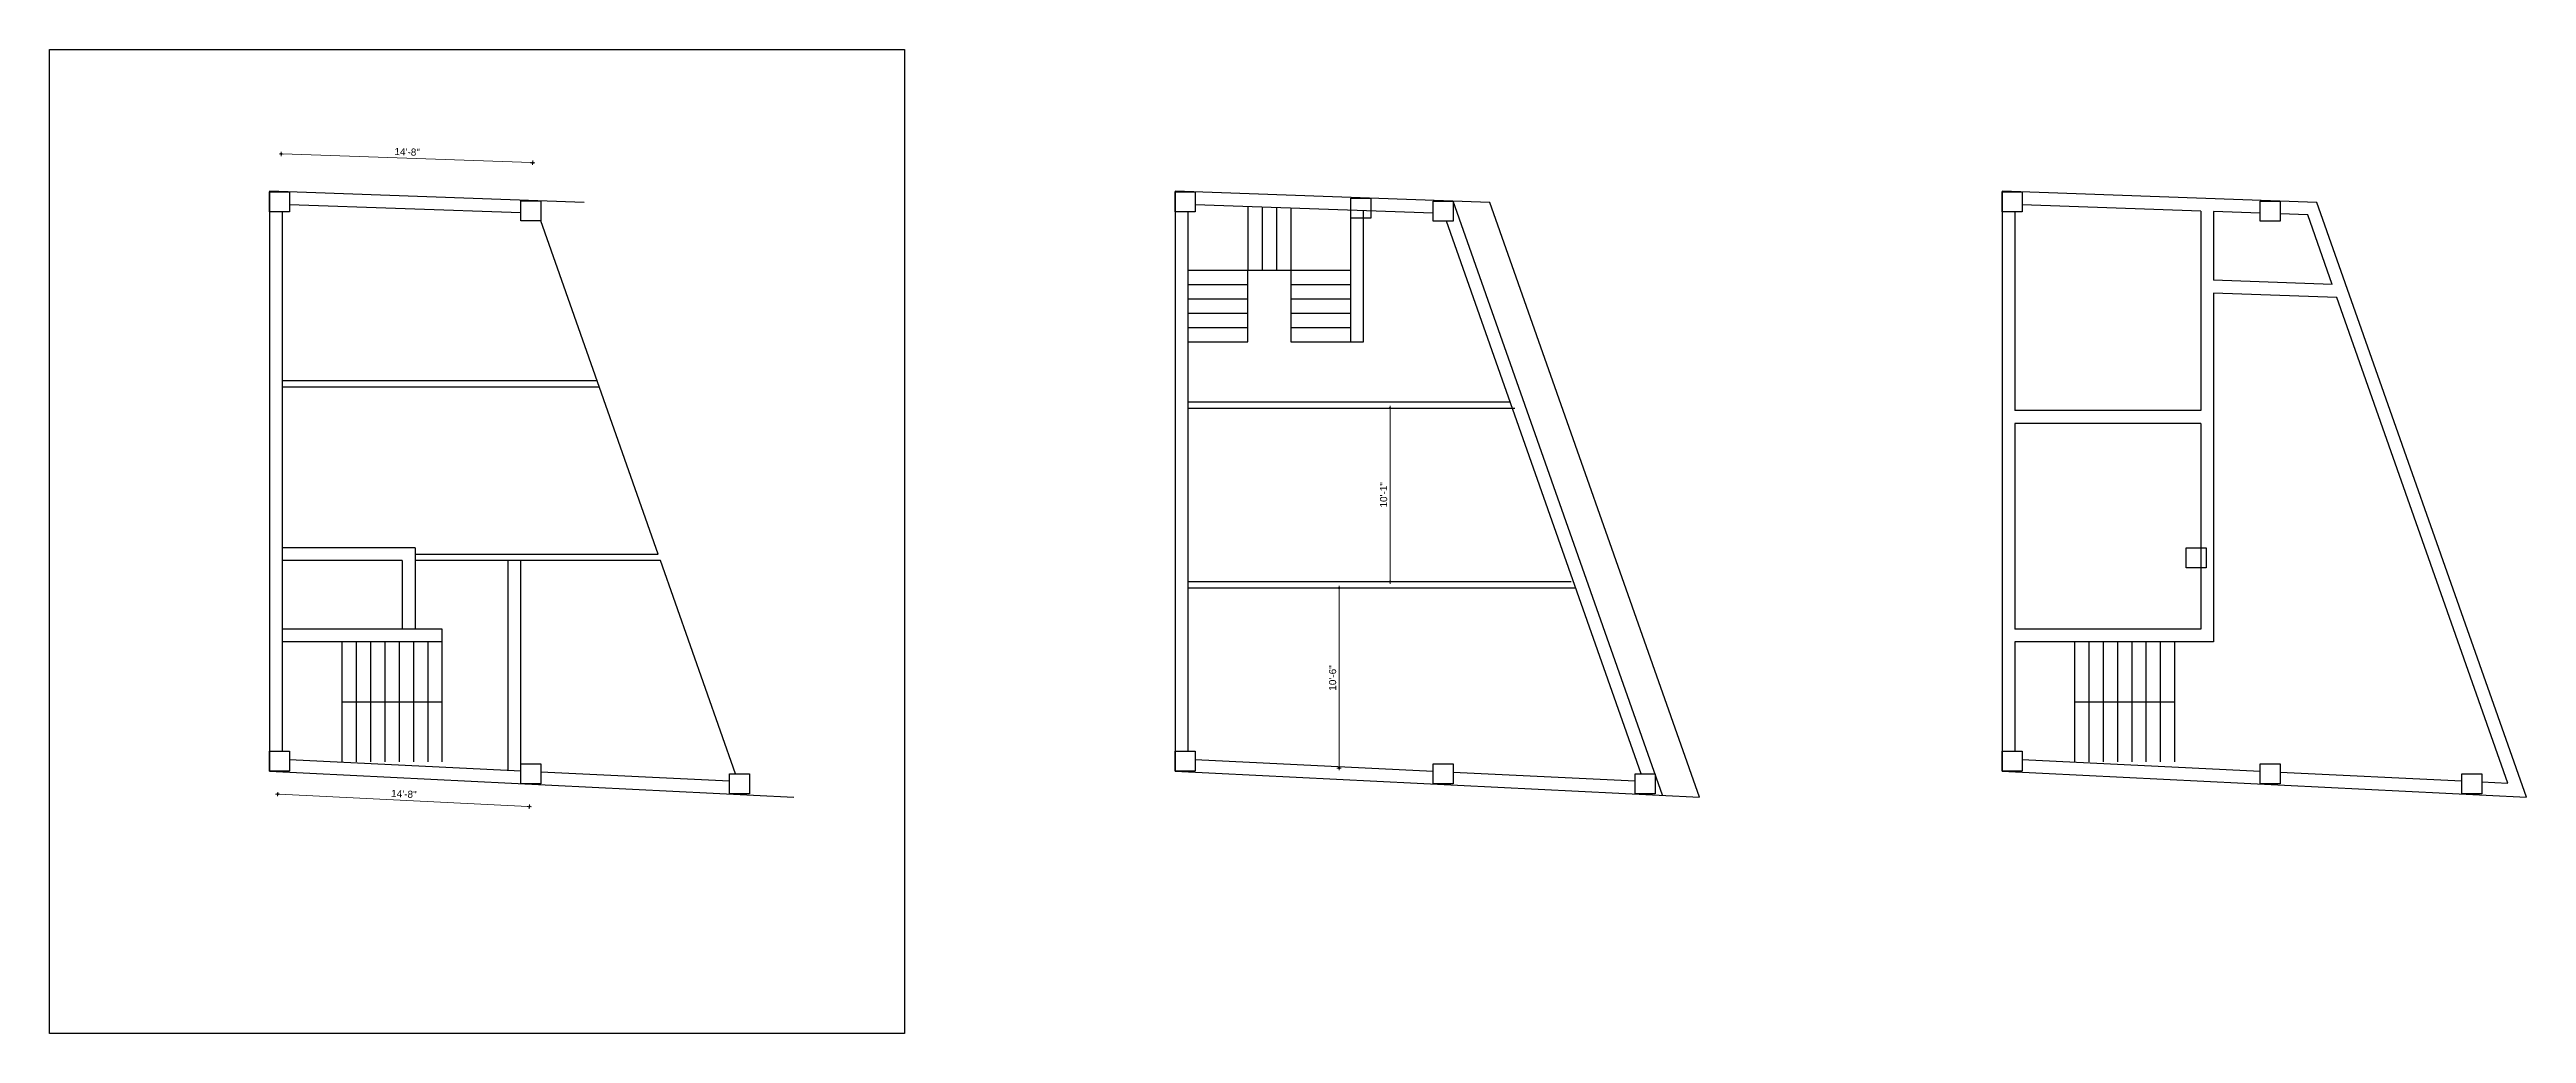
# Model space of a CAD drawing. Header units: inches. Extents: x -4105 to 11025, y -15557 to -3174.
# Drawn here: x 3238 to 4972, y -13702 to -13014 of the extents above; entities that cross this region are included whole.
import ezdxf

# ---------------------------------------------------------------- set-up
doc = ezdxf.new("R2010")
doc.units = ezdxf.units.IN
doc.header["$LTSCALE"] = 0.5
doc.header["$MEASUREMENT"] = 0
doc.header["$PDMODE"] = 66
doc.layers.add('hatch', color=9, linetype='Continuous', lineweight=0)
doc.layers.add('Toilet', color=7, linetype='Continuous', lineweight=25)
doc.styles.get("Standard").update_dxf_attribs({"font": 'arial.ttf'})
doc.dimstyles.new('S8', dxfattribs={"dimtxt": 5, "dimasz": 1, "dimexe": 6, "dimexo": 18, "dimgap": 1.9375, "dimtad": 1, "dimdec": 0, "dimzin": 3, "dimdsep": 46, "dimlunit": 4, "dimtxsty": 'Standard', "dimblk": 'dot 2', "dimcen": 12, "dimse1": 1, "dimse2": 1, "dimclrd": 1, "dimclre": 1, "dimclrt": 256, "dimadec": 0, "dimazin": 0, "dimtfac": 0.75, "dimtdec": 0, "dimtix": 1, "dimtmove": 1, "dimatfit": 3, "dimldrblk": 'DOT', "dimfxl": 1, "dimtolj": 1, "dimtzin": 0, "dimlwd": 9, "dimlwe": 9, "dimarcsym": 0})

msp = doc.modelspace()

# ---------------------------------------------------------------- blocks, each defined once
blk = doc.blocks.new('dot1')
at = {"layer": 'hatch'}
h = blk.add_hatch(color=256, dxfattribs=at)
edge = h.paths.add_edge_path()
edge.add_arc((0, 0), 1, 0, 360)
for p, q in [((3, 0), (-3, 0)), ((0, 3), (0, -3))]:
    blk.add_line(p, q, dxfattribs=at)
blk.add_circle((0, 0), 1, dxfattribs=at)
blk = doc.blocks.new('dot 2')
at = {"layer": 'hatch', "xscale": 0.5, "yscale": 0.5, "zscale": 0.5}
blk.add_blockref('dot1', (0, 0), dxfattribs=at)
blk = doc.blocks.new('*D816')
at = {"layer": 'Defpoints', "color": 0, "transparency": 16777216}
for p in [(3576, -13092.8), (3398.7, -13120.2), (3574.8, -13126.4)]:
    blk.add_point(p, dxfattribs=at)
at = {"layer": 'Toilet', "color": 1, "lineweight": 9, "transparency": 16777216}
blk.add_line((3400.9, -13086.6), (3575, -13092.7), dxfattribs=at)
for p, rotation in [((3399.9, -13086.6), 177.977900123258), ((3576, -13092.8), 357.977900123258)]:
    blk.add_blockref('dot 2', p, dxfattribs=dict(at, rotation=rotation))
at = {"layer": 'Toilet', "transparency": 16777216, "insert": (3488.1, -13085.2), "char_height": 5, "attachment_point": 5, "rotation": 357.9779}
blk.add_mtext('\\A1;14\'-8"', dxfattribs=at)
blk = doc.blocks.new('_Dot')
at = {"color": 0, "linetype": 'ByBlock', "lineweight": -2}
blk.add_line((-0.5, 0), (-1, 0), dxfattribs=at)
at = {"color": 0, "linetype": 'ByBlock', "const_width": 0.5}
blk.add_lwpolyline([(-0.25, 0, 1), (0.25, 0, 1)], format="xyb", close=True, dxfattribs=at)
blk = doc.blocks.new('*D817')
at = {"layer": 'Defpoints', "color": 0, "transparency": 16777216}
for p in [(3398.7, -13511.7), (3574.8, -13520.4), (3573.7, -13543.4)]:
    blk.add_point(p, dxfattribs=at)
at = {"layer": 'Toilet', "color": 1, "lineweight": 9, "transparency": 16777216}
blk.add_line((3398.5, -13534.8), (3572.7, -13543.3), dxfattribs=at)
for p, rotation in [((3397.5, -13534.7), 177.1797039813617), ((3573.7, -13543.4), 357.1797039813617)]:
    blk.add_blockref('dot 2', p, dxfattribs=dict(at, rotation=rotation))
at = {"layer": 'Toilet', "transparency": 16777216, "insert": (3485.8, -13534.6), "char_height": 5, "attachment_point": 5, "rotation": 357.1797}
blk.add_mtext('\\A1;14\'-8"', dxfattribs=at)
blk = doc.blocks.new('*D818')
at = {"layer": 'Defpoints', "color": 0, "transparency": 16777216}
for p in [(4149.2, -13264.5), (4149.2, -13385.9), (4176.3, -13385.9)]:
    blk.add_point(p, dxfattribs=at)
at = {"layer": 'Toilet', "color": 1, "lineweight": 9, "transparency": 16777216}
blk.add_line((4176.3, -13265.5), (4176.3, -13384.9), dxfattribs=at)
for p, rotation in [((4176.3, -13264.5), 90), ((4176.3, -13385.9), 270)]:
    blk.add_blockref('dot 2', p, dxfattribs=dict(at, rotation=rotation))
at = {"layer": 'Toilet', "transparency": 16777216, "insert": (4171.8, -13325.2), "char_height": 5, "attachment_point": 5, "rotation": 90}
blk.add_mtext('\\A1;10\'-1"', dxfattribs=at)
blk = doc.blocks.new('*D819')
at = {"layer": 'Defpoints', "color": 0, "transparency": 16777216}
for p in [(4170.6, -13390.4), (4140.6, -13516.5), (4164.3, -13516.5)]:
    blk.add_point(p, dxfattribs=at)
at = {"layer": 'Toilet', "color": 1, "lineweight": 9, "transparency": 16777216}
blk.add_line((4140.6, -13391.4), (4140.6, -13515.5), dxfattribs=at)
for p, rotation in [((4140.6, -13390.4), 90), ((4140.6, -13516.5), 270)]:
    blk.add_blockref('dot 2', p, dxfattribs=dict(at, rotation=rotation))
at = {"layer": 'Toilet', "transparency": 16777216, "insert": (4136.1, -13453.4), "char_height": 5, "attachment_point": 5, "rotation": 90}
blk.add_mtext('\\A1;10\'-6"', dxfattribs=at)

# ---------------------------------------------------------------- dimensions: what is measured, and where the dimension line sits
at = {"layer": 'Toilet'}
for p1, p2, distance, picture, middle in [((3398.7, -13120.2), (3574.8, -13126.4), 33.6, '*D816', (3488.1, -13085.2)), ((3398.7, -13511.7), (3574.8, -13520.4), -23.1, '*D817', (3485.8, -13534.6))]:
    dim = msp.add_aligned_dim(p1=p1, p2=p2, distance=distance, dimstyle='S8', override={"dimfxl": 2, "dimfxlon": 1, "dimarcsym": 1}, dxfattribs=at)
    dim.commit()
    dim.dimension.update_dxf_attribs({"geometry": picture, "text_midpoint": middle})
for base, p1, p2, picture, middle in [((4176.3, -13385.9), (4149.2, -13264.5), (4149.2, -13385.9), '*D818', (4171.8, -13325.2)), ((4140.6, -13516.5), (4170.6, -13390.4), (4164.3, -13516.5), '*D819', (4136.1, -13453.4))]:
    dim = msp.add_linear_dim(base=base, p1=p1, p2=p2, angle=90, dimstyle='S8', override={"dimfxl": 2, "dimfxlon": 1, "dimarcsym": 1}, dxfattribs=at)
    dim.commit()
    dim.dimension.update_dxf_attribs({"geometry": picture, "text_midpoint": middle})

# ---------------------------------------------------------------- linework, layer by layer
at = {"layer": 'Toilet'}
for p, q in [((3612.1, -13120.5), (3391.7, -13112.7)), ((3391.7, -13112.7), (3391.7, -13518.7)), ((3400.7, -13127.2), (3400.7, -13504.7)), ((3567.8, -13127.9), (3405.7, -13122.2)), ((3548.7, -13127.2), (3548.7, -13127.2)), ((4246.2, -13120.5), (4025.8, -13112.7)), ((4025.8, -13112.7), (4025.8, -13518.7)), ((4034.8, -13127.2), (4034.8, -13504.7)), ((4206.4, -13128.1), (4039.8, -13122.2)), ((4076.8, -13123.5), (4076.8, -13168)), ((4086.8, -13123.8), (4086.8, -13168)), ((4096.8, -13124.2), (4096.8, -13168)), ((4106.8, -13124.5), (4106.8, -13168)), ((4148.8, -13168), (4148.8, -13126)), ((4157.8, -13218), (4157.8, -13126.3)), ((4367, -13535.5), (4220.4, -13119.6)), ((4392.9, -13536.8), (4246.2, -13120.5)), ((4825.2, -13120.5), (4604.8, -13112.7)), ((4604.8, -13112.7), (4604.8, -13518.7)), ((4613.8, -13127.2), (4613.8, -13266.2)), ((4743.9, -13126.6), (4618.8, -13122.2)), ((4743.9, -13126.6), (4743.9, -13266.2)), ((4752.9, -13126.9), (4752.9, -13174.9)), ((4785.5, -13128.1), (4752.9, -13126.9)), ((4972, -13536.8), (4825.2, -13120.5)), ((3663.9, -13366.7), (3581.7, -13133.4)), ((4352.2, -13520.5), (4215.8, -13133.6)), ((4818.8, -13129.2), (4799.5, -13128.6)), ((4835.9, -13177.9), (4818.8, -13129.2)), ((4034.8, -13168), (4076.8, -13168)), ((4034.8, -13178), (4076.8, -13178)), ((4076.8, -13168), (4106.8, -13168)), ((4076.8, -13218), (4076.8, -13168)), ((4106.8, -13168), (4148.8, -13168)), ((4106.8, -13168), (4106.8, -13218)), ((4106.8, -13178), (4148.8, -13178)), ((4148.8, -13218), (4148.8, -13168)), ((4835.9, -13177.9), (4752.9, -13174.9)), ((4034.8, -13188), (4076.8, -13188)), ((4106.8, -13188), (4148.8, -13188)), ((4839.1, -13187), (4752.9, -13184)), ((4752.9, -13184), (4752.9, -13428.2)), ((4959, -13527.1), (4839.1, -13187)), ((4034.8, -13198), (4076.8, -13198)), ((4034.8, -13208), (4076.8, -13208)), ((4106.8, -13198), (4148.8, -13198)), ((4106.8, -13208), (4148.8, -13208)), ((4034.8, -13218), (4076.8, -13218)), ((4106.8, -13218), (4148.8, -13218)), ((4148.8, -13218), (4157.8, -13218)), ((3401.4, -13245.1), (3621, -13245.1)), ((3401.4, -13249.6), (3622.6, -13249.6)), ((4034.8, -13260), (4260.4, -13260)), ((4034.8, -13264.5), (4263.6, -13264.5)), ((4743.9, -13266.2), (4613.8, -13266.2)), ((4743.9, -13275.2), (4613.8, -13275.2)), ((4613.8, -13275.2), (4613.8, -13419.2)), ((4743.9, -13275.2), (4743.9, -13419.2)), ((3493.7, -13362.2), (3400.7, -13362.2)), ((3493.7, -13362.2), (3493.7, -13419.2)), ((3493.7, -13366.7), (3663.9, -13366.7)), ((4733.8, -13376.2), (4733.8, -13367.2)), ((3484.7, -13371.2), (3400.7, -13371.2)), ((3484.7, -13371.2), (3484.7, -13419.2)), ((3665.5, -13371.2), (3493.7, -13371.2)), ((3558.8, -13517.9), (3558.8, -13371.2)), ((3567.8, -13513.4), (3567.8, -13371.2)), ((3718.1, -13520.5), (3665.5, -13371.2)), ((4034.8, -13385.9), (4303.2, -13385.9)), ((4034.8, -13390.4), (4306.3, -13390.4)), ((3512.7, -13419.2), (3400.7, -13419.2)), ((3512.7, -13428.2), (3512.7, -13419.2)), ((4743.9, -13419.2), (4613.8, -13419.2)), ((3512.7, -13428.2), (3400.7, -13428.2)), ((3442.7, -13470.2), (3442.7, -13428.2)), ((3452.7, -13470.2), (3452.7, -13428.2)), ((3462.7, -13470.2), (3462.7, -13428.2)), ((3472.7, -13470.2), (3472.7, -13428.2)), ((3482.7, -13470.2), (3482.7, -13428.2)), ((3492.7, -13470.2), (3492.7, -13428.2)), ((3502.7, -13470.2), (3502.7, -13428.2)), ((3512.7, -13470.2), (3512.7, -13428.2)), ((4752.9, -13428.2), (4613.8, -13428.2)), ((4613.8, -13428.2), (4613.8, -13504.7)), ((4655.8, -13470.2), (4655.8, -13428.2)), ((4665.8, -13470.2), (4665.8, -13428.2)), ((4675.8, -13470.2), (4675.8, -13428.2)), ((4685.8, -13470.2), (4685.8, -13428.2)), ((4695.8, -13470.2), (4695.8, -13428.2)), ((4705.8, -13470.2), (4705.8, -13428.2)), ((4715.8, -13470.2), (4715.8, -13428.2)), ((4725.8, -13470.2), (4725.8, -13428.2)), ((3442.7, -13512.2), (3442.7, -13470.2)), ((3442.7, -13470.2), (3512.7, -13470.2)), ((3452.7, -13512.2), (3452.7, -13470.2)), ((3462.7, -13512.2), (3462.7, -13470.2)), ((3472.7, -13512.2), (3472.7, -13470.2)), ((3482.7, -13512.2), (3482.7, -13470.2)), ((3492.7, -13512.2), (3492.7, -13470.2)), ((3502.7, -13512.2), (3502.7, -13470.2)), ((3512.7, -13512.2), (3512.7, -13470.2)), ((4655.8, -13512.2), (4655.8, -13470.2)), ((4655.8, -13470.2), (4725.8, -13470.2)), ((4665.8, -13512.2), (4665.8, -13470.2)), ((4675.8, -13512.2), (4675.8, -13470.2)), ((4685.8, -13512.2), (4685.8, -13470.2)), ((4695.8, -13512.2), (4695.8, -13470.2)), ((4705.8, -13512.2), (4705.8, -13470.2)), ((4715.8, -13512.2), (4715.8, -13470.2)), ((4725.8, -13512.2), (4725.8, -13470.2)), ((3391.7, -13518.7), (3758.8, -13536.8)), ((3405.7, -13510.4), (3567.8, -13518.4)), ((3581.8, -13519), (3713.7, -13525.5)), ((4025.8, -13518.7), (4392.9, -13536.8)), ((4039.8, -13510.4), (4206.4, -13518.6)), ((4220.4, -13519.3), (4347.8, -13525.5)), ((4604.8, -13518.7), (4972, -13536.8)), ((4618.8, -13510.4), (4785.5, -13518.6)), ((4799.5, -13519.3), (4926.8, -13525.5)), ((4940.8, -13526.2), (4959, -13527.1))]:
    msp.add_line(p, q, dxfattribs=at)
for points in [[(3237.7, -13013.5), (3836.3, -13013.5), (3836.3, -13702.2), (3237.7, -13702.2)], [(3391.7, -13113.2), (3405.7, -13113.2), (3405.7, -13127.2), (3391.7, -13127.2)], [(3567.8, -13119.4), (3581.8, -13119.4), (3581.8, -13133.4), (3567.8, -13133.4)], [(4025.8, -13113.2), (4039.8, -13113.2), (4039.8, -13127.2), (4025.8, -13127.2)], [(4148.8, -13117.5), (4162.8, -13117.5), (4162.8, -13131.5), (4148.8, -13131.5)], [(4206.4, -13119.6), (4220.4, -13119.6), (4220.4, -13133.6), (4206.4, -13133.6)], [(4604.8, -13113.2), (4618.8, -13113.2), (4618.8, -13127.2), (4604.8, -13127.2)], [(4785.5, -13119.6), (4799.5, -13119.6), (4799.5, -13133.6), (4785.5, -13133.6)], [(4733.8, -13362.2), (4747.8, -13362.2), (4747.8, -13376.2), (4733.8, -13376.2)], [(3391.7, -13504.7), (3405.7, -13504.7), (3405.7, -13518.7), (3391.7, -13518.7)], [(4025.8, -13504.7), (4039.8, -13504.7), (4039.8, -13518.7), (4025.8, -13518.7)], [(4604.8, -13504.7), (4618.8, -13504.7), (4618.8, -13518.7), (4604.8, -13518.7)], [(3567.8, -13513.4), (3581.8, -13513.4), (3581.8, -13527.4), (3567.8, -13527.4)], [(3713.7, -13520.5), (3727.7, -13520.5), (3727.7, -13534.5), (3713.7, -13534.5)], [(4206.4, -13513.6), (4220.4, -13513.6), (4220.4, -13527.6), (4206.4, -13527.6)], [(4347.8, -13520.5), (4361.8, -13520.5), (4361.8, -13534.5), (4347.8, -13534.5)], [(4785.5, -13513.6), (4799.5, -13513.6), (4799.5, -13527.6), (4785.5, -13527.6)], [(4926.8, -13520.5), (4940.8, -13520.5), (4940.8, -13534.5), (4926.8, -13534.5)]]:
    msp.add_lwpolyline(points, close=True, dxfattribs=at)

msp.set_redraw_order([(e.dxf.handle, doc.entitydb.next_handle()) for e in msp.query("TEXT MTEXT ATTDEF DIMENSION ARC_DIMENSION")])  # texts and dimensions are drawn at this point

doc.saveas('drawing.dxf')
